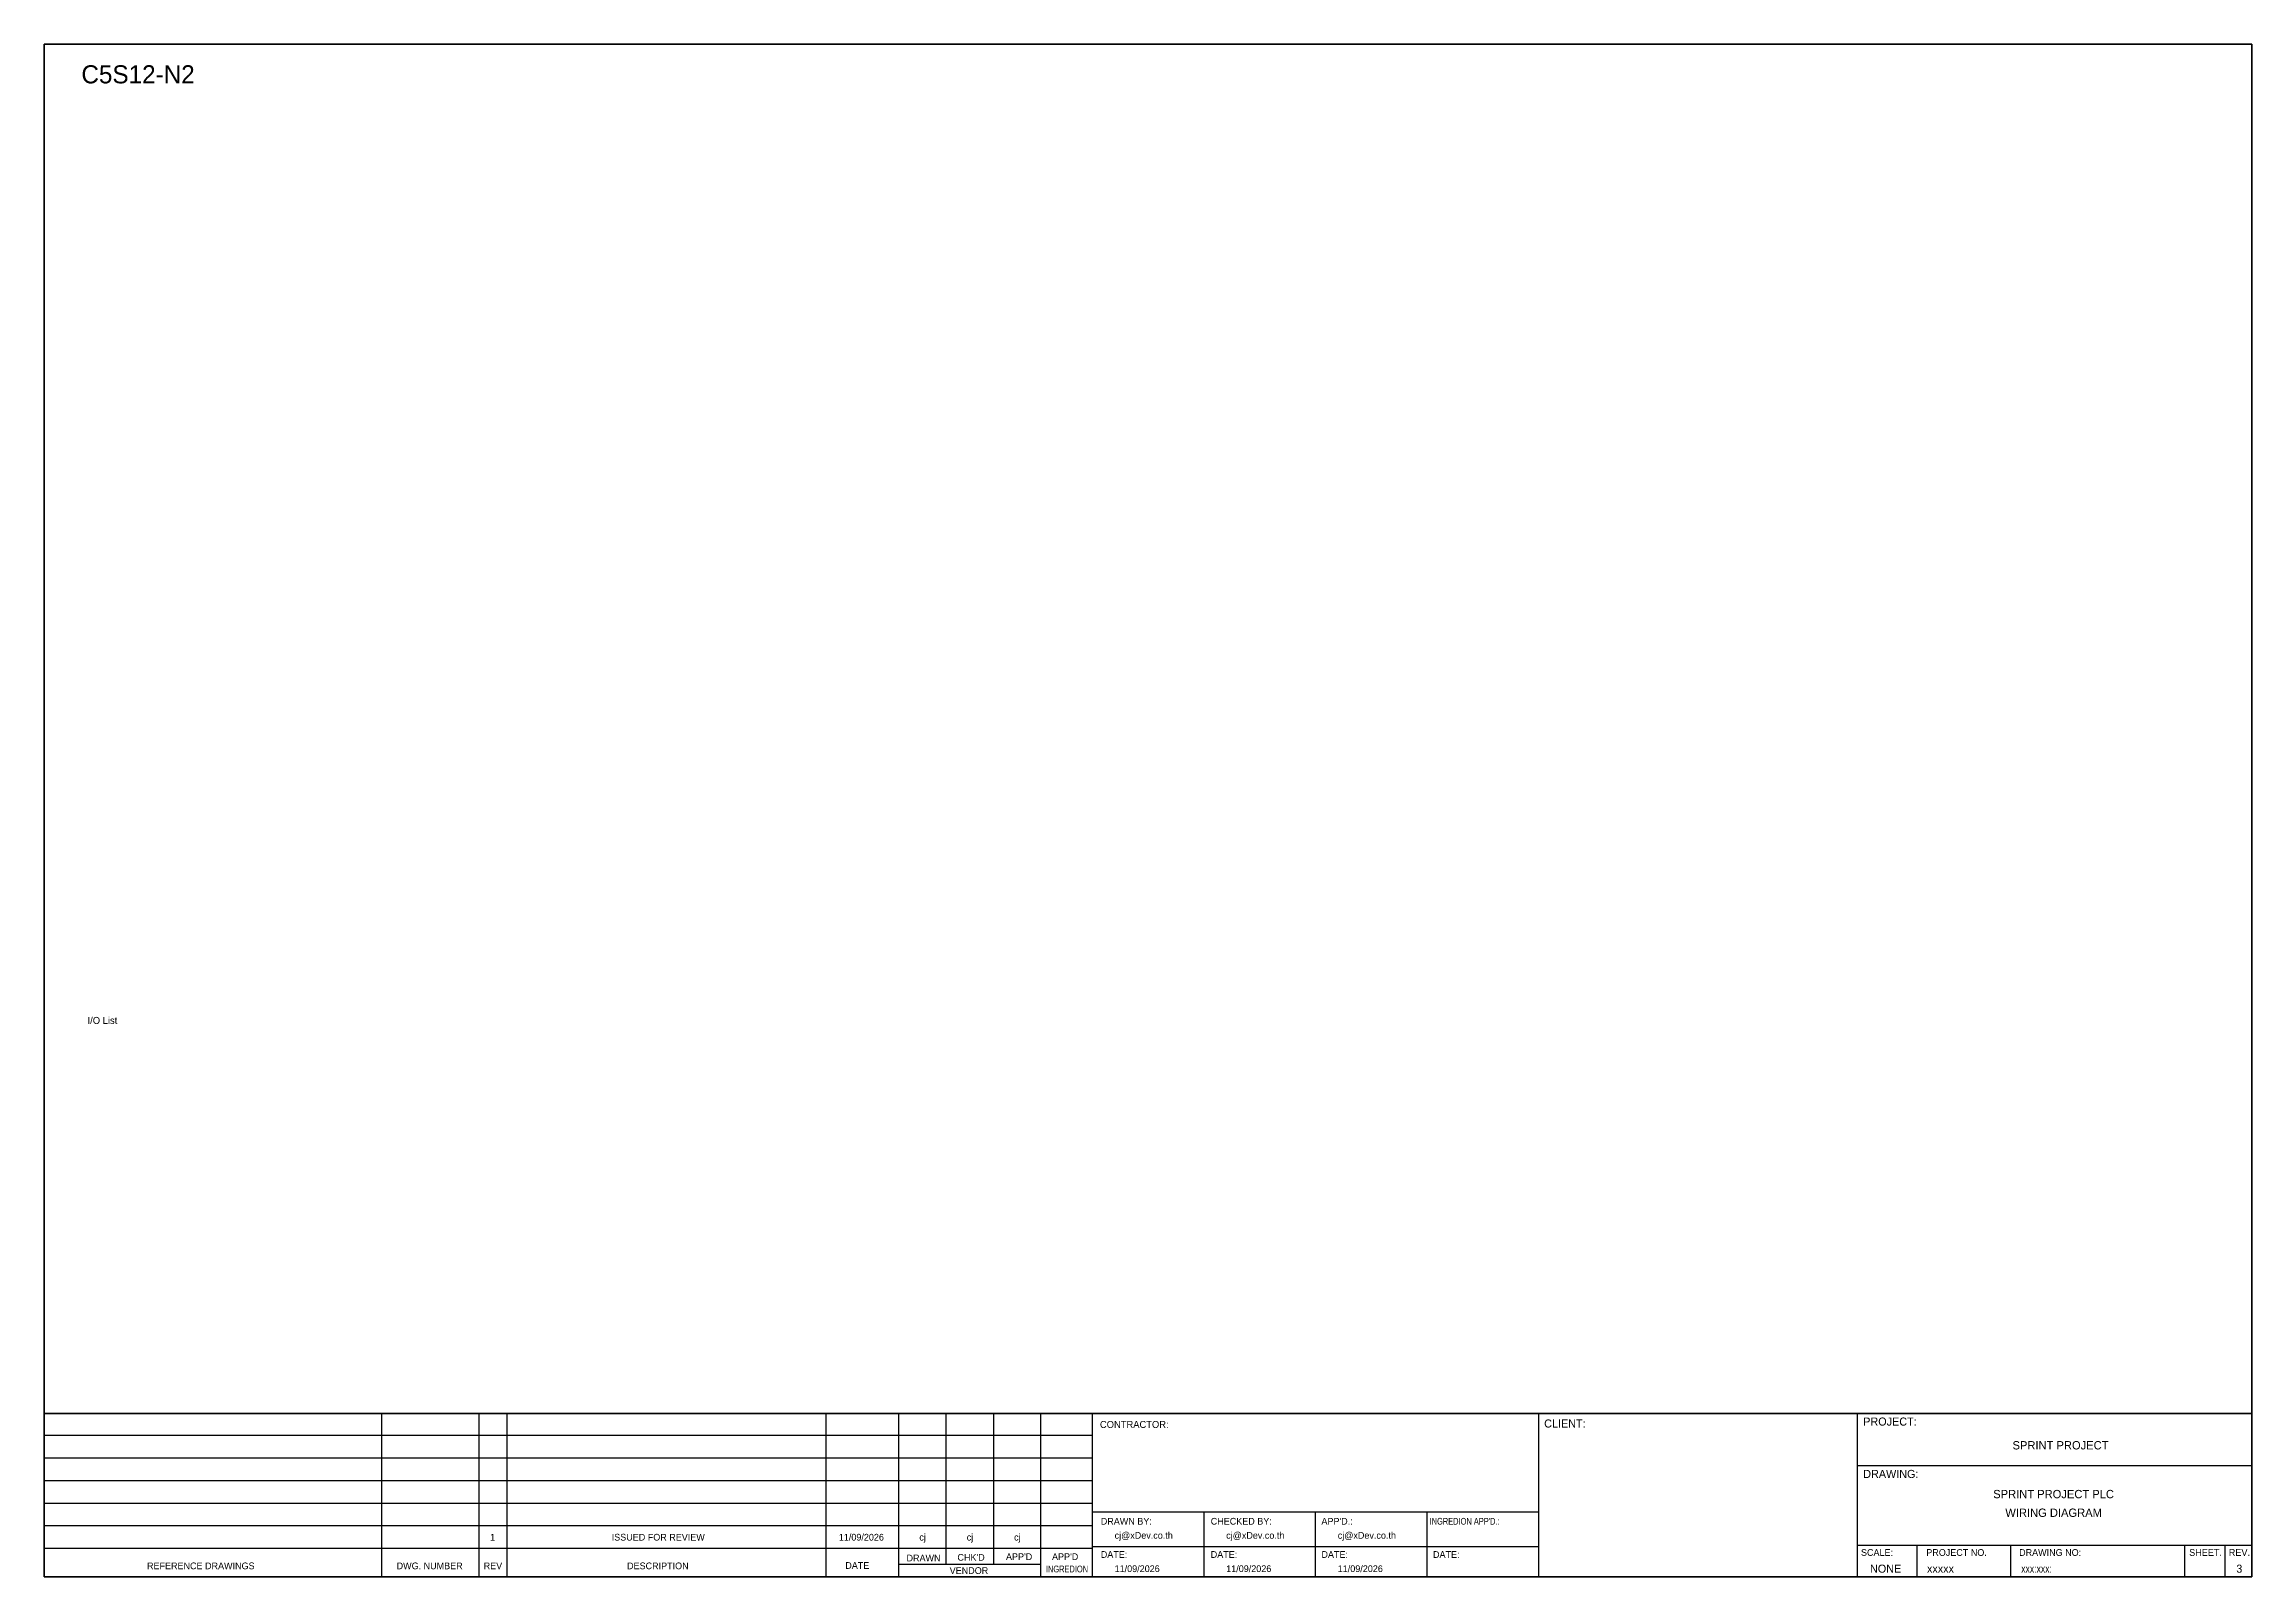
# Model space of a CAD drawing. Header units: metres. Extents: x 0 to 20667, y -39055 to 2704.
# Drawn here: x 12580 to 16473, y -33046 to -30342 of the extents above; entities that cross this region are included whole.
import ezdxf
from ezdxf.enums import TextEntityAlignment as Align

# ---------------------------------------------------------------- set-up
doc = ezdxf.new("R2010")
doc.units = ezdxf.units.M

msp = doc.modelspace()

# ---------------------------------------------------------------- texts
at = {"color": 2}
msp.add_text('C5S12-N2', height=32, dxfattribs=at).set_placement((12645.6, -30411.4))
at = {"color": 4, "ltscale": 100}
for s, p in [('SPRINT PROJECT', (16135.8, -32814.2)), ('SPRINT PROJECT PLC', (16123.6, -32900.3)), ('WIRING DIAGRAM', (16123.6, -32933.2))]:
    msp.add_text(s, height=14.693, dxfattribs=at).set_placement(p, align=Align.MIDDLE_CENTER)
at = {"layer": 'GT_1', "color": 4}
for s, p in [('CLIENT:', (15225.2, -32782.9)), ('PROJECT:', (15787.9, -32779.5)), ('DRAWING:', (15787.9, -32871.9))]:
    msp.add_text(s, height=14.25, dxfattribs=at).set_placement(p)
at = {"layer": 'MEMBER', "color": 4, "ltscale": 0.8}
for s, height, p in [('I/O List', 12.35, (12656.5, -32070.8)), ('CONTRACTOR:', 12.35, (14441.8, -32783.6)), ('DRAWN BY:', 11.88, (14443.3, -32954.2)), ('cj@xDev.co.th', 11.875, (14467.7, -32979.1)), ('CHECKED BY:', 11.875, (14637.2, -32954.2)), ('cj@xDev.co.th', 11.875, (14664.5, -32979.1)), ("APP'D.:", 11.88, (14832.4, -32954.2)), ('cj@xDev.co.th', 11.875, (14861.2, -32979.1)), ('DRAWN', 11.88, (14100.7, -33019.1)), ("CHK'D", 11.88, (14190.5, -33017.9)), ("APP'D", 11.88, (14276.1, -33016.7)), ("APP'D", 11.88, (14357.3, -33016.7)), ('DATE:', 11.88, (14443.3, -33012.8)), ('DATE:', 11.88, (14637.2, -33012.8)), ('DATE:', 11.88, (14832.4, -33012.8)), ('DATE:', 11.88, (15029.2, -33012.8)), ('SCALE:', 11.88, (15783.9, -33009.3)), ('PROJECT NO.', 11.875, (15899.1, -33009.3)), ('DRAWING NO:', 11.875, (16062.8, -33009.3)), ('SHEET.', 12, (16362.6, -33009.3)), ('REV.', 12, (16432.5, -33009.3)), ('REFERENCE DRAWINGS', 11.875, (12761.3, -33032.9)), ('DWG. NUMBER', 11.875, (13201.5, -33032.9)), ('REV', 11.88, (13355, -33032.9)), ('DESCRIPTION', 11.875, (13607.9, -33032.9)), ('DATE', 11.88, (13992.7, -33032.2)), ('VENDOR', 11.88, (14176.8, -33041.2)), ('11/09/2026', 11.88, (14467.7, -33037.9)), ('11/09/2026', 11.88, (14664.5, -33037.9)), ('11/09/2026', 11.88, (14861.2, -33037.9)), ('NONE', 14.23, (15799.9, -33039)), ('xxxxx', 14.23, (15900.3, -33039))]:
    msp.add_text(s, height=height, dxfattribs=at).set_placement(p)
for s, height, p in [('1', 11.9, (13370.8, -32976.4)), ('ISSUED FOR REVIEW', 11.875, (13662.9, -32976.4)), ('11/09/2026', 11.88, (14021.1, -32976.4)), ('cj', 11.88, (14129, -32976.4)), ('cj', 11.88, (14212.6, -32976.4)), ('cj', 11.88, (14296.1, -32976.4))]:
    msp.add_text(s, height=height, dxfattribs=at).set_placement(p, align=Align.MIDDLE_CENTER)
at = {"layer": 'MEMBER', "color": 4, "ltscale": 0.8, "width": 0.8}
for s, height, p in [("INGREDION APP'D.:", 11.875, (15023.2, -32954.2)), ('INGREDION', 11.88, (14346.5, -33038.4)), ('xxx:xxx:', 14.23, (16066.5, -33039))]:
    msp.add_text(s, height=height, dxfattribs=at).set_placement(p)
at = {"layer": 'MEMBER', "color": 4, "ltscale": 0.8}
msp.add_text('3', height=14.2, dxfattribs=at).set_placement((16451.1, -33039), align=Align.CENTER)

# ---------------------------------------------------------------- linework, layer by layer
at = {"color": 4}
for p, q in [((15882.2, -32990.3), (15882.2, -33046.4)), ((16047.5, -32990.3), (16047.5, -33046.4))]:
    msp.add_line(p, q, dxfattribs=at)
at = {"color": 4, "ltscale": 0.5}
for p, q in [((16354.6, -32990.3), (16354.6, -33046.4)), ((16354.6, -32990.3), (16354.6, -33046.4)), ((16425.8, -32990.3), (16425.8, -33046.4)), ((16425.8, -32990.3), (16425.8, -33046.4))]:
    msp.add_line(p, q, dxfattribs=at)
at = {"layer": 'GT_1', "color": 4}
for p, q in [((13175.3, -33046.4), (13175.3, -32758.2)), ((13347.2, -33046.4), (13347.2, -32758.2)), ((13396.3, -33046.4), (13396.3, -32758.2)), ((13959, -33046.4), (13959, -32758.2)), ((14087.3, -33046.4), (14087.3, -32758.2)), ((14170.9, -33024.6), (14170.9, -32758.2)), ((14254.4, -33024.5), (14254.4, -32758.2)), ((14337.7, -33046.4), (14337.7, -32758.2)), ((14428.7, -33046.4), (14428.7, -32758.2)), ((15215.7, -33046.4), (15215.7, -32758.2)), ((15778, -33046.4), (15778, -32758.2)), ((15778, -33046.4), (15778, -32758.2)), ((15778, -33046.4), (15778, -32758.2)), ((14428.7, -32797), (12579.9, -32797)), ((14428.7, -32836.8), (12579.9, -32836.8)), ((14428.7, -32876.8), (12579.9, -32876.8)), ((14428.7, -32916.7), (12579.9, -32916.7)), ((15215.7, -32932), (14428.7, -32932)), ((14625.5, -33046.4), (14625.5, -32932)), ((14822.2, -33046.4), (14822.2, -32932)), ((15019, -33046.4), (15019, -32932)), ((14428.7, -32956.6), (12579.9, -32956.6)), ((14428.6, -32996.5), (12579.9, -32996.5)), ((15215.7, -32993.5), (14428.7, -32993.5)), ((15778, -32990.3), (16473.2, -32990.3)), ((14337.7, -33024.6), (14087.3, -33024.6))]:
    msp.add_line(p, q, dxfattribs=at)
at = {"layer": 'HELPPOINT', "color": 4, "lineweight": 35}
for p, q in [((12579.9, -33046.4), (12579.9, -30342.1)), ((12579.9, -30342.1), (16473.2, -30342.1)), ((12579.9, -33046.4), (12579.9, -30342.1)), ((12579.9, -30342.1), (16473.2, -30342.1)), ((16473.2, -30342.1), (16473.2, -33046.4)), ((16473.2, -30342.1), (16473.2, -33046.4)), ((16473.2, -33046.4), (12579.9, -33046.4)), ((16473.2, -33046.4), (12579.9, -33046.4))]:
    msp.add_line(p, q, dxfattribs=at)
at = {"layer": 'HELPPOINT', "color": 4}
for p, q in [((15778, -32849.8), (16473.2, -32849.8)), ((15778, -32849.8), (16473.2, -32849.8)), ((15778, -32990.3), (16473.2, -32990.3))]:
    msp.add_line(p, q, dxfattribs=at)
at = {"layer": 'MEMBER', "color": 4, "lineweight": 35}
msp.add_line((12579.9, -32758.2), (16473.2, -32758.2), dxfattribs=at)
msp.add_line((12579.9, -32758.2), (16473.2, -32758.2), dxfattribs=at)
at = {"layer": 'MEMBER', "color": 4}
for p, q in [((15778, -32849.8), (16473.2, -32849.8)), ((15778, -32849.8), (16473.2, -32849.8)), ((15778, -32990.3), (16473.2, -32990.3)), ((15778, -32990.3), (16473.2, -32990.3))]:
    msp.add_line(p, q, dxfattribs=at)

msp.set_redraw_order([(e.dxf.handle, doc.entitydb.next_handle()) for e in msp.query("TEXT MTEXT ATTDEF DIMENSION ARC_DIMENSION")])  # texts and dimensions are drawn at this point

doc.saveas('drawing.dxf')
